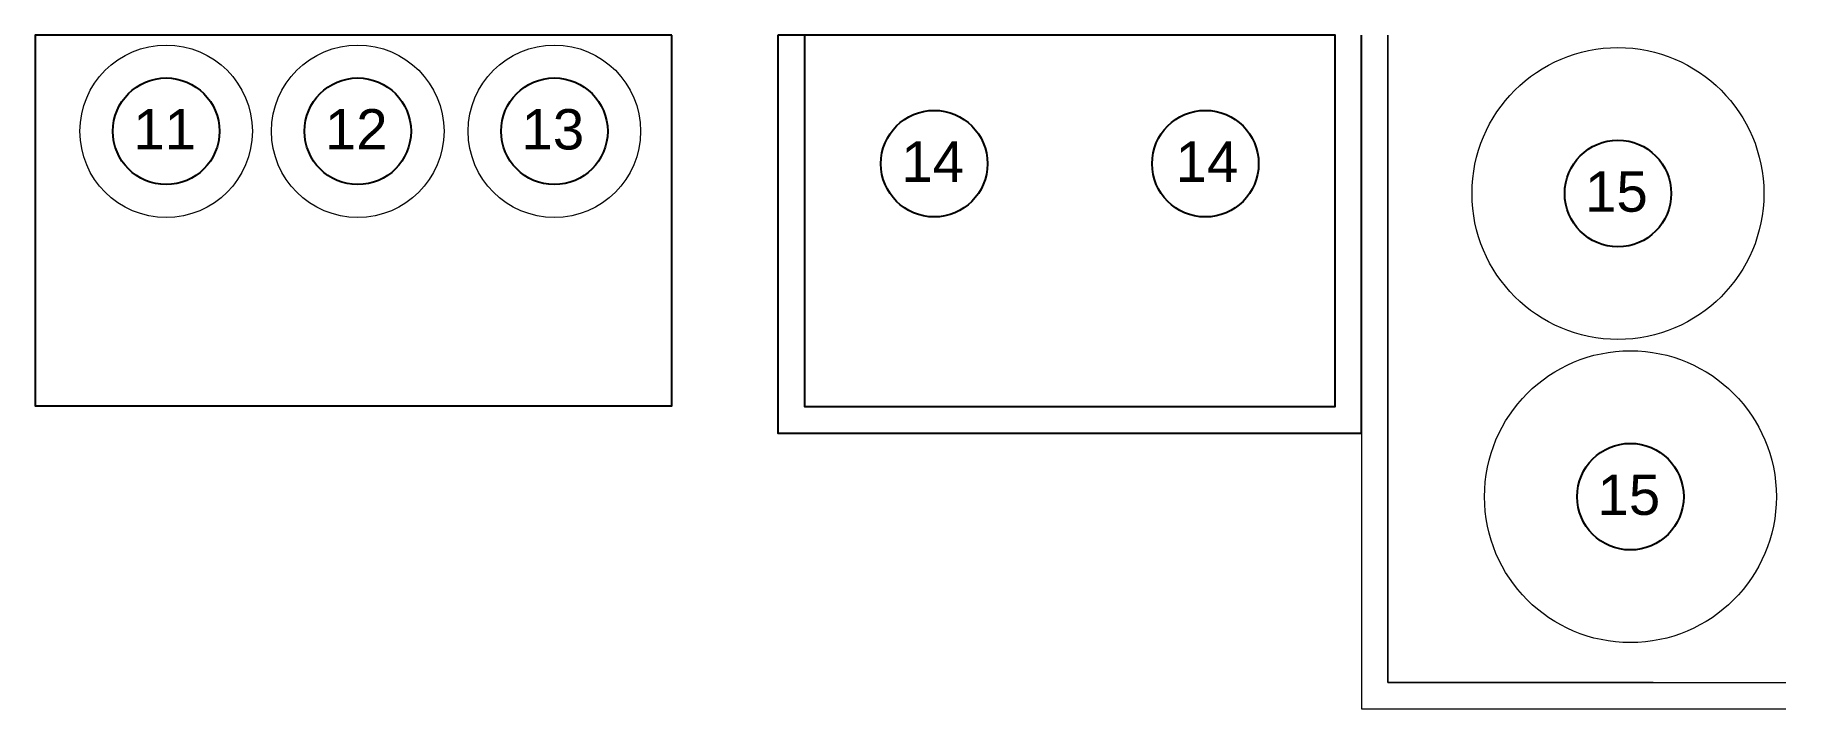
# Model space of a CAD drawing. Header units: millimetres. Extents: x 43312 to 271118, y 7927 to 51490.
# Drawn here: x 167580 to 170880, y 33266 to 34536 of the extents above; entities that cross this region are included whole.
import ezdxf

# ---------------------------------------------------------------- set-up
doc = ezdxf.new("R2010")
doc.units = ezdxf.units.MM
doc.header["$MEASUREMENT"] = 0
doc.layers.add('inst ME', color=7, linetype='Continuous', lineweight=13)
doc.styles.get("Standard").update_dxf_attribs({"font": 'arial.ttf'})

msp = doc.modelspace()

# ---------------------------------------------------------------- texts
at = {"color": 96, "char_height": 76.07}
for s, insert, attachment_point in [('\\pxqc;11', (167685.7, 34396.4), 1), ('\\pxqc;12', (168046.8, 34396.4), 1), ('\\pxqc;13', (168417.3, 34396.4), 1), ('\\pxqc;14', (169133.1, 34335.4), 1), ('\\pxqc;14', (169926.8, 34335.4), 3), ('\\pxqc;15', (170421.5, 34279.1), 1), ('\\pxqc;15', (170445, 33707.8), 1)]:
    msp.add_mtext_dynamic_manual_height_columns(s, width=276.993, gutter_width=380.4, heights=[0], dxfattribs=dict(at, insert=insert, attachment_point=attachment_point))

# ---------------------------------------------------------------- linework, layer by layer
msp.add_lwpolyline([(168780.3, 34536), (167580, 34536), (167580, 33837.2), (168780.3, 33837.2)], close=True)
for points in [[(169029.9, 34536), (169029.9, 33836), (170029.9, 33836), (170029.9, 34536), (168979.9, 34536)], [(168979.9, 34536), (168979.9, 33786), (170079.9, 33786), (170079.9, 34536)]]:
    msp.add_lwpolyline(points)
at = {"color": 96}
for centre in [(167827.1, 34354.7), (168188.2, 34354.7), (168558.7, 34354.7), (169274.4, 34293.6), (169785.4, 34293.6), (170562.9, 34237.4), (170586.4, 33666.1)]:
    msp.add_circle(centre, 100.4, dxfattribs=at)
at = {"layer": 'inst ME'}
for points in [[(170079.5, 34536), (170079.5, 33266), (170879.5, 33266)], [(170629.5, 33316), (170129.5, 33316), (170129.5, 34536)], [(170129.5, 34536), (170129.5, 33316), (170879.5, 33316)]]:
    msp.add_lwpolyline(points, dxfattribs=at)
at = {"layer": 'inst ME', "color": 5}
for centre, radius in [((167827.1, 34354.7), 162.5), ((168188.2, 34354.7), 162.5), ((168558.7, 34354.7), 162.5), ((170562.9, 34237.4), 275), ((170586.4, 33666.1), 275)]:
    msp.add_circle(centre, radius, dxfattribs=at)

msp.set_redraw_order([(e.dxf.handle, doc.entitydb.next_handle()) for e in msp.query("TEXT MTEXT ATTDEF DIMENSION ARC_DIMENSION")])  # texts and dimensions are drawn at this point

doc.saveas('drawing.dxf')
